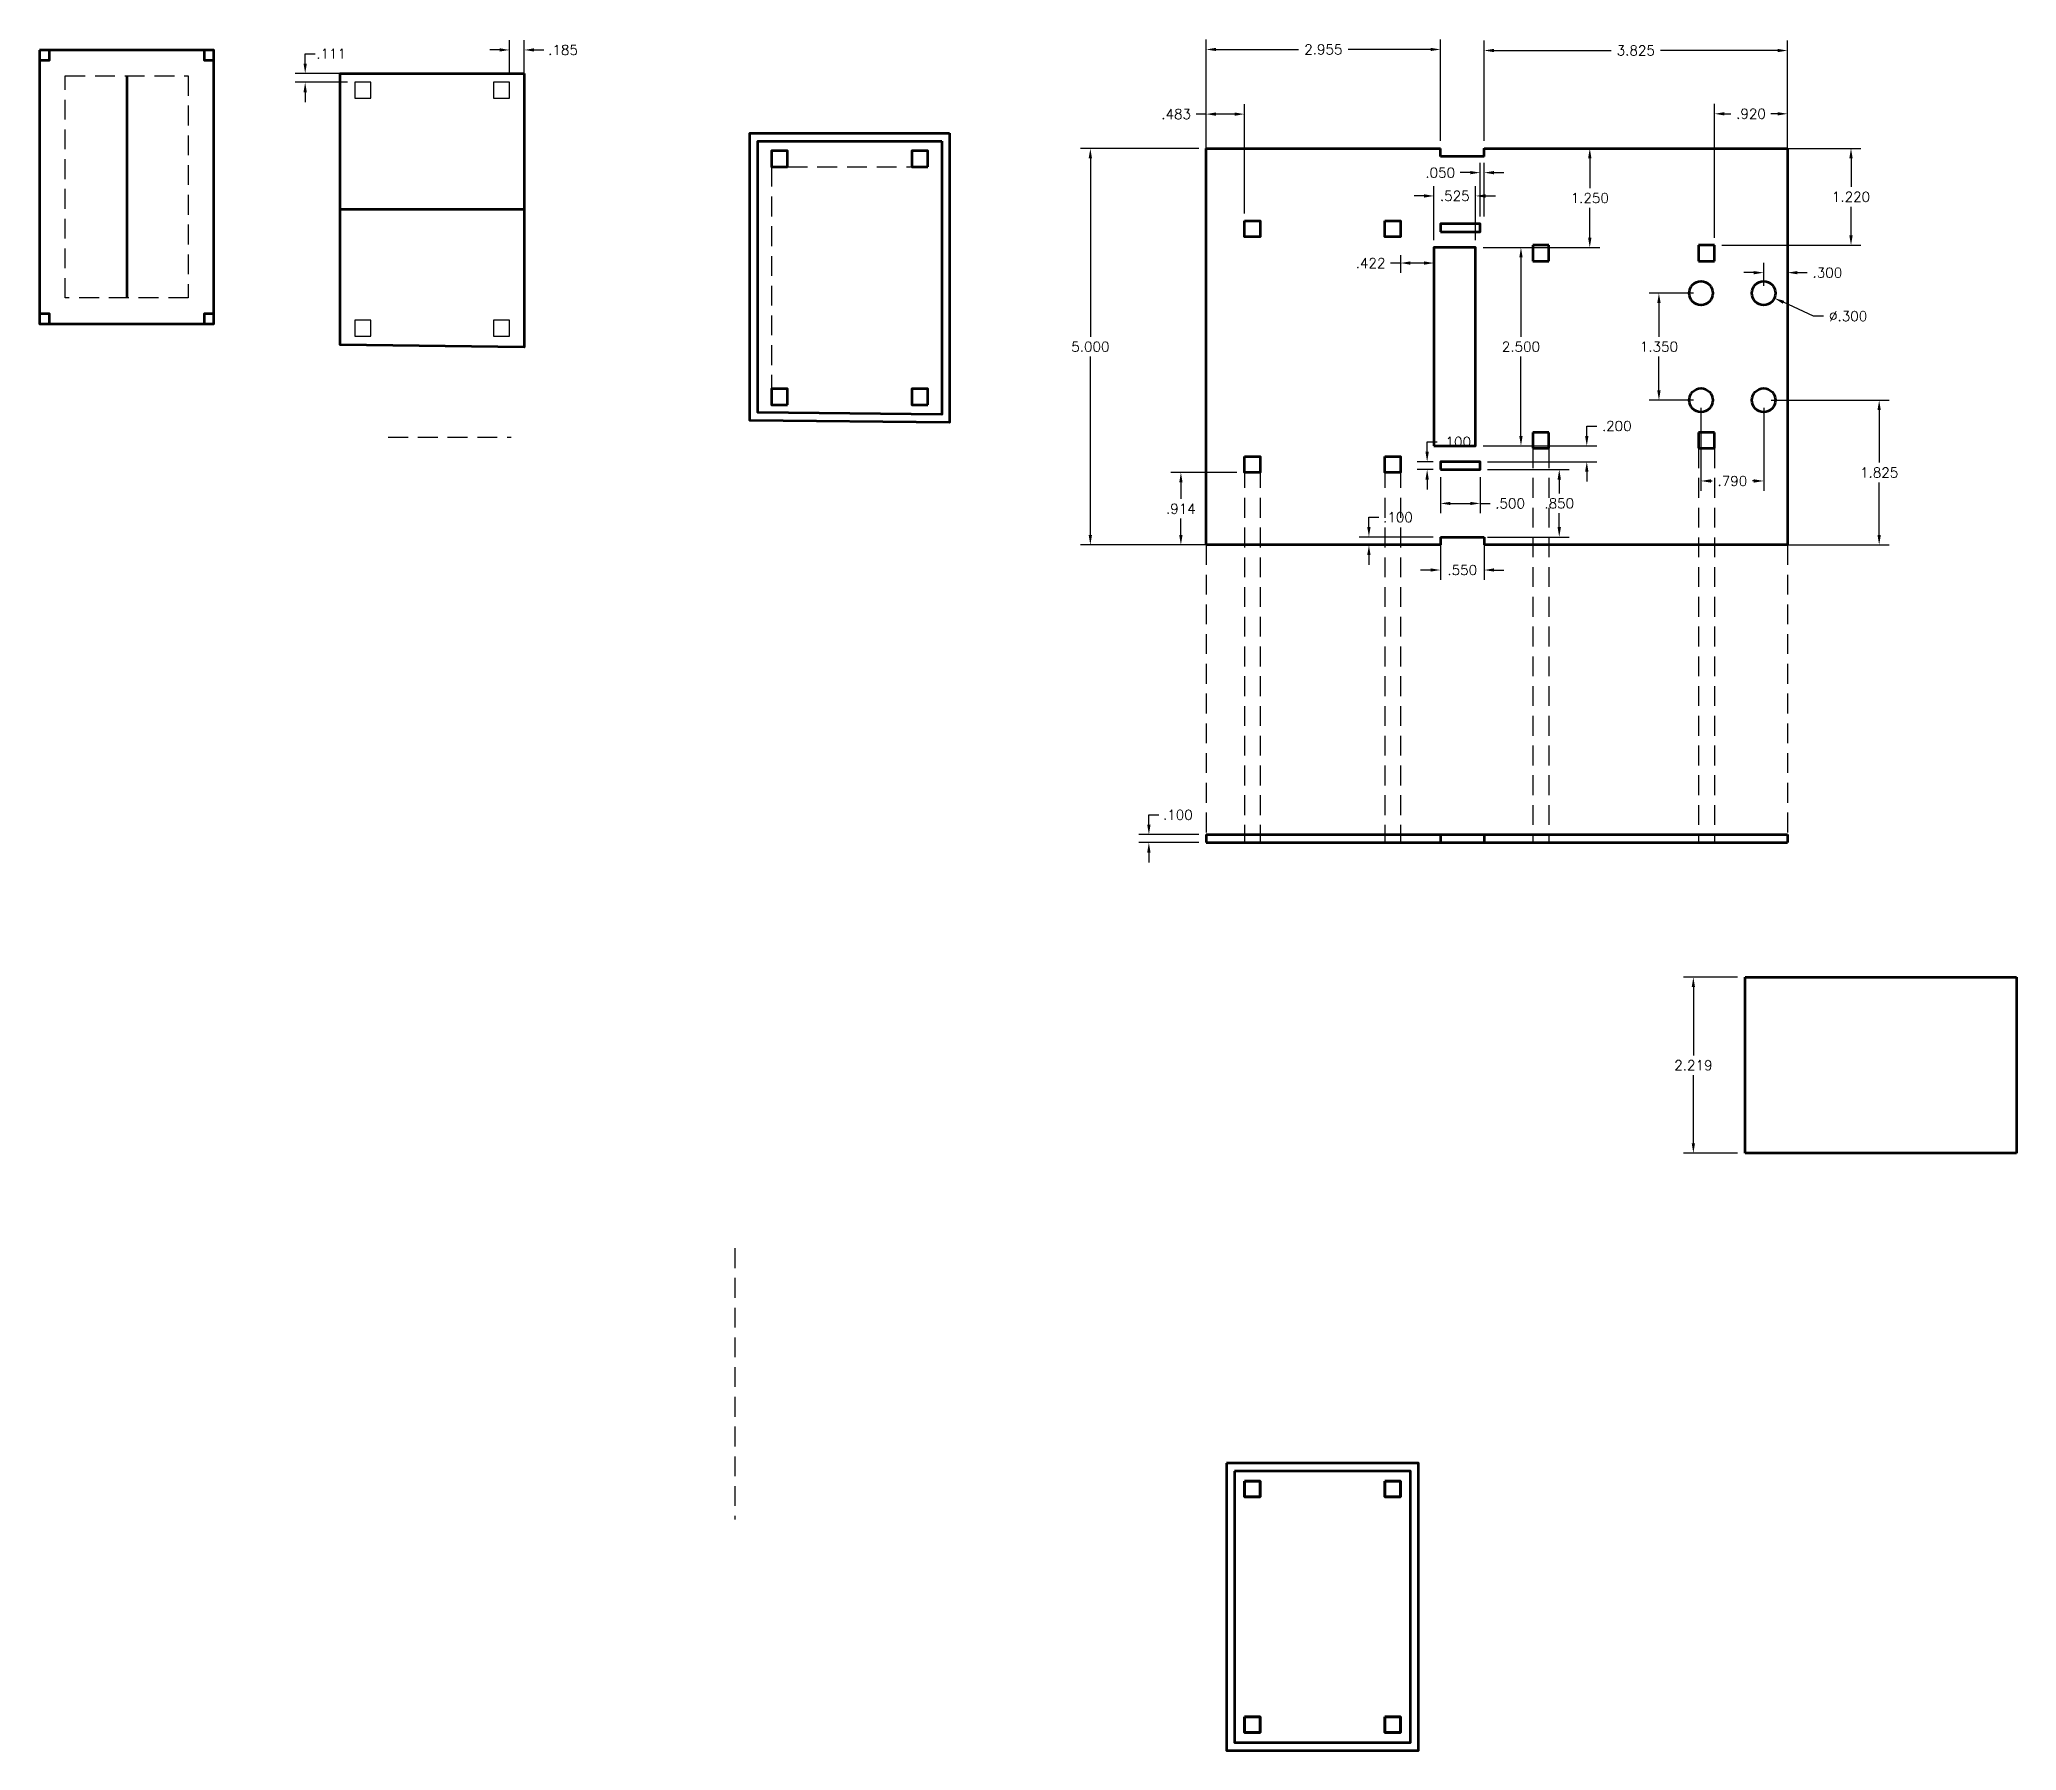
# Model space of a CAD drawing. Header units: inches. Extents: x 3 to 146, y -11 to 37.
# Drawn here: x 60.55 to 85.47, y -10.69 to 10.88 of the extents above; entities that cross this region are included whole.
import ezdxf

# ---------------------------------------------------------------- set-up
doc = ezdxf.new("R2010")
doc.units = ezdxf.units.IN
doc.header["$MEASUREMENT"] = 0
doc.linetypes.add('HIDDEN', pattern=[0.375, 0.25, -0.125])
doc.layers.get('Defpoints').update_dxf_attribs({"lineweight": 30})
for name, color, linetype, lineweight in [('1.007_TEXT_AND_DIMENSIONS', 7, 'HIDDEN', 30), ('1.011_OBJECT', 11, 'Continuous', 60), ('1.051_OBJECT', 51, 'Continuous', 60), ('1.221_HIDDEN', 221, 'HIDDEN', 30)]:
    doc.layers.add(name, color=color, linetype=linetype, lineweight=lineweight)
doc.styles.add('ME102-simplex', font='simplex.shx')
doc.dimstyles.new('ME102-inch', dxfattribs={"dimtxt": 0.125, "dimasz": 0.125, "dimexe": 0.125, "dimexo": 0.09375, "dimgap": 0.0625, "dimtad": 0, "dimtih": 1, "dimtoh": 1, "dimdec": 3, "dimzin": 4, "dimdsep": 46, "dimtxsty": 'ME102-simplex', "dimcen": 0, "dimadec": 3, "dimazin": 0, "dimtfac": 1, "dimtdec": 3, "dimtofl": 0, "dimtmove": 0, "dimatfit": 3, "dimfxl": 1, "dimtolj": 1, "dimtzin": 4, "dimarcsym": 0})

msp = doc.modelspace()

# ---------------------------------------------------------------- blocks, each defined once
blk = doc.blocks.new('*D92')
at = {"layer": '1.007_TEXT_AND_DIMENSIONS', "color": 0, "linetype": 'ByBlock', "lineweight": -2, "transparency": 16777216}
for p, q in [((75.256, 9.603), (75.256, 10.882)), ((75.381, 10.757), (76.421, 10.757)), ((78.086, 10.757), (77.046, 10.757)), ((78.211, 9.603), (78.211, 10.882))]:
    blk.add_line(p, q, dxfattribs=at)
at = {"layer": '1.007_TEXT_AND_DIMENSIONS', "color": 0, "transparency": 16777216}
for points in [[(75.381, 10.778), (75.381, 10.737), (75.256, 10.757)], [(78.086, 10.778), (78.086, 10.737), (78.211, 10.757)]]:
    blk.add_solid(points, dxfattribs=at)
at = {"layer": 'Defpoints', "color": 0, "transparency": 16777216}
for p in [(78.211, 10.757), (75.256, 9.509), (78.211, 9.509)]:
    blk.add_point(p, dxfattribs=at)
at = {"layer": '1.007_TEXT_AND_DIMENSIONS', "color": 0, "transparency": 16777216, "insert": (76.734, 10.757), "char_height": 0.125, "attachment_point": 5, "style": 'ME102-simplex'}
blk.add_mtext('\\A1;2.955', dxfattribs=at)
blk = doc.blocks.new('*D93')
at = {"layer": '1.007_TEXT_AND_DIMENSIONS', "color": 0, "linetype": 'ByBlock', "lineweight": -2, "transparency": 16777216}
for p, q in [((78.761, 9.603), (78.761, 10.869)), ((78.886, 10.744), (80.362, 10.744)), ((82.462, 10.744), (80.987, 10.744)), ((82.587, 9.603), (82.587, 10.869))]:
    blk.add_line(p, q, dxfattribs=at)
at = {"layer": '1.007_TEXT_AND_DIMENSIONS', "color": 0, "transparency": 16777216}
for points in [[(78.886, 10.765), (78.886, 10.723), (78.761, 10.744)], [(82.462, 10.765), (82.462, 10.723), (82.587, 10.744)]]:
    blk.add_solid(points, dxfattribs=at)
at = {"layer": 'Defpoints', "color": 0, "transparency": 16777216}
for p in [(82.587, 10.744), (78.761, 9.509), (82.587, 9.509)]:
    blk.add_point(p, dxfattribs=at)
at = {"layer": '1.007_TEXT_AND_DIMENSIONS', "color": 0, "transparency": 16777216, "insert": (80.674, 10.744), "char_height": 0.125, "attachment_point": 5, "style": 'ME102-simplex'}
blk.add_mtext('\\A1;3.825', dxfattribs=at)
blk = doc.blocks.new('*D94')
at = {"layer": '1.007_TEXT_AND_DIMENSIONS', "color": 0, "linetype": 'ByBlock', "lineweight": -2, "transparency": 16777216}
for p, q in [((75.162, 9.509), (73.671, 9.509)), ((73.796, 9.384), (73.796, 7.134)), ((73.796, 4.634), (73.796, 6.884)), ((75.162, 4.509), (73.671, 4.509))]:
    blk.add_line(p, q, dxfattribs=at)
at = {"layer": '1.007_TEXT_AND_DIMENSIONS', "color": 0, "transparency": 16777216}
for points in [[(73.775, 9.384), (73.817, 9.384), (73.796, 9.509)], [(73.775, 4.634), (73.817, 4.634), (73.796, 4.509)]]:
    blk.add_solid(points, dxfattribs=at)
at = {"layer": 'Defpoints', "color": 0, "transparency": 16777216}
for p in [(73.796, 9.509), (75.256, 9.509), (75.256, 4.509)]:
    blk.add_point(p, dxfattribs=at)
at = {"layer": '1.007_TEXT_AND_DIMENSIONS', "color": 0, "transparency": 16777216, "insert": (73.796, 7.009), "char_height": 0.125, "attachment_point": 5, "style": 'ME102-simplex'}
blk.add_mtext('\\A1;5.000', dxfattribs=at)
blk = doc.blocks.new('*D95')
at = {"layer": '1.007_TEXT_AND_DIMENSIONS', "color": 0, "linetype": 'ByBlock', "lineweight": -2, "transparency": 16777216}
for p, q in [((77.309, 4.734), (77.309, 4.859)), ((77.309, 4.859), (77.434, 4.859)), ((78.118, 4.609), (77.184, 4.609)), ((78.118, 4.509), (77.184, 4.509)), ((77.309, 4.384), (77.309, 4.259))]:
    blk.add_line(p, q, dxfattribs=at)
at = {"layer": '1.007_TEXT_AND_DIMENSIONS', "color": 0, "transparency": 16777216}
for points in [[(77.288, 4.734), (77.329, 4.734), (77.309, 4.609)], [(77.288, 4.384), (77.329, 4.384), (77.309, 4.509)]]:
    blk.add_solid(points, dxfattribs=at)
at = {"layer": 'Defpoints', "color": 0, "transparency": 16777216}
for p in [(77.309, 4.509), (78.211, 4.609), (78.211, 4.509)]:
    blk.add_point(p, dxfattribs=at)
at = {"layer": '1.007_TEXT_AND_DIMENSIONS', "color": 0, "transparency": 16777216, "insert": (77.675, 4.859), "char_height": 0.125, "attachment_point": 5, "style": 'ME102-simplex'}
blk.add_mtext('\\A1;.100', dxfattribs=at)
blk = doc.blocks.new('*D96')
at = {"layer": '1.007_TEXT_AND_DIMENSIONS', "color": 0, "linetype": 'ByBlock', "lineweight": -2, "transparency": 16777216}
for p, q in [((78.211, 4.515), (78.211, 4.068)), ((78.761, 4.515), (78.761, 4.068)), ((78.086, 4.193), (77.961, 4.193)), ((78.886, 4.193), (79.011, 4.193))]:
    blk.add_line(p, q, dxfattribs=at)
at = {"layer": '1.007_TEXT_AND_DIMENSIONS', "color": 0, "transparency": 16777216}
for points in [[(78.086, 4.214), (78.086, 4.173), (78.211, 4.193)], [(78.886, 4.214), (78.886, 4.173), (78.761, 4.193)]]:
    blk.add_solid(points, dxfattribs=at)
at = {"layer": 'Defpoints', "color": 0, "transparency": 16777216}
for p in [(78.211, 4.609), (78.761, 4.609), (78.761, 4.193)]:
    blk.add_point(p, dxfattribs=at)
at = {"layer": '1.007_TEXT_AND_DIMENSIONS', "color": 0, "transparency": 16777216, "insert": (78.486, 4.193), "char_height": 0.125, "attachment_point": 5, "style": 'ME102-simplex'}
blk.add_mtext('\\A1;.550', dxfattribs=at)
blk = doc.blocks.new('*D97')
at = {"layer": '1.007_TEXT_AND_DIMENSIONS', "color": 0, "linetype": 'ByBlock', "lineweight": -2, "transparency": 16777216}
for p, q in [((82.917, 7.394), (82.536, 7.569)), ((83.042, 7.394), (82.917, 7.394))]:
    blk.add_line(p, q, dxfattribs=at)
at = {"layer": '1.007_TEXT_AND_DIMENSIONS', "color": 0, "transparency": 16777216}
blk.add_solid([(82.545, 7.588), (82.528, 7.55), (82.423, 7.621)], dxfattribs=at)
at = {"layer": 'Defpoints', "color": 0, "transparency": 16777216}
for p in [(82.15, 7.747), (82.423, 7.621)]:
    blk.add_point(p, dxfattribs=at)
at = {"layer": '1.007_TEXT_AND_DIMENSIONS', "color": 0, "transparency": 16777216, "insert": (83.352, 7.394), "char_height": 0.125, "attachment_point": 5, "style": 'ME102-simplex'}
blk.add_mtext('\\A1;∅.300', dxfattribs=at)
blk = doc.blocks.new('*D98')
at = {"layer": '1.007_TEXT_AND_DIMENSIONS', "color": 0, "linetype": 'ByBlock', "lineweight": -2, "transparency": 16777216}
for p, q in [((78.748, 8.259), (79.351, 8.259)), ((79.226, 8.134), (79.226, 7.134)), ((79.226, 5.884), (79.226, 6.884)), ((78.748, 5.759), (79.351, 5.759))]:
    blk.add_line(p, q, dxfattribs=at)
at = {"layer": '1.007_TEXT_AND_DIMENSIONS', "color": 0, "transparency": 16777216}
for points in [[(79.205, 8.134), (79.247, 8.134), (79.226, 8.259)], [(79.205, 5.884), (79.247, 5.884), (79.226, 5.759)]]:
    blk.add_solid(points, dxfattribs=at)
at = {"layer": 'Defpoints', "color": 0, "transparency": 16777216}
for p in [(78.654, 8.259), (79.226, 8.259), (78.654, 5.759)]:
    blk.add_point(p, dxfattribs=at)
at = {"layer": '1.007_TEXT_AND_DIMENSIONS', "color": 0, "transparency": 16777216, "insert": (79.226, 7.009), "char_height": 0.125, "attachment_point": 5, "style": 'ME102-simplex'}
blk.add_mtext('\\A1;2.500', dxfattribs=at)
blk = doc.blocks.new('*D99')
at = {"layer": '1.007_TEXT_AND_DIMENSIONS', "color": 0, "linetype": 'ByBlock', "lineweight": -2, "transparency": 16777216}
for p, q in [((78.129, 8.353), (78.129, 9.035)), ((78.654, 8.353), (78.654, 9.035)), ((78.004, 8.91), (77.879, 8.91)), ((78.779, 8.91), (78.904, 8.91))]:
    blk.add_line(p, q, dxfattribs=at)
at = {"layer": '1.007_TEXT_AND_DIMENSIONS', "color": 0, "transparency": 16777216}
for points in [[(78.004, 8.931), (78.004, 8.889), (78.129, 8.91)], [(78.779, 8.931), (78.779, 8.889), (78.654, 8.91)]]:
    blk.add_solid(points, dxfattribs=at)
at = {"layer": 'Defpoints', "color": 0, "transparency": 16777216}
for p in [(78.129, 8.91), (78.129, 8.259), (78.654, 8.259)]:
    blk.add_point(p, dxfattribs=at)
at = {"layer": '1.007_TEXT_AND_DIMENSIONS', "color": 0, "transparency": 16777216, "insert": (78.392, 8.91), "char_height": 0.125, "attachment_point": 5, "style": 'ME102-simplex'}
blk.add_mtext('\\A1;.525', dxfattribs=at)
blk = doc.blocks.new('*D100')
at = {"layer": '1.007_TEXT_AND_DIMENSIONS', "color": 0, "linetype": 'ByBlock', "lineweight": -2, "transparency": 16777216}
for p, q in [((78.043, 5.684), (78.043, 5.809)), ((78.043, 5.809), (78.168, 5.809)), ((78.118, 5.559), (77.918, 5.559)), ((78.118, 5.459), (77.918, 5.459)), ((78.043, 5.334), (78.043, 5.209))]:
    blk.add_line(p, q, dxfattribs=at)
at = {"layer": '1.007_TEXT_AND_DIMENSIONS', "color": 0, "transparency": 16777216}
for points in [[(78.022, 5.684), (78.064, 5.684), (78.043, 5.559)], [(78.022, 5.334), (78.064, 5.334), (78.043, 5.459)]]:
    blk.add_solid(points, dxfattribs=at)
at = {"layer": 'Defpoints', "color": 0, "transparency": 16777216}
for p in [(78.043, 5.559), (78.211, 5.559), (78.211, 5.459)]:
    blk.add_point(p, dxfattribs=at)
at = {"layer": '1.007_TEXT_AND_DIMENSIONS', "color": 0, "transparency": 16777216, "insert": (78.409, 5.809), "char_height": 0.125, "attachment_point": 5, "style": 'ME102-simplex'}
blk.add_mtext('\\A1;.100', dxfattribs=at)
blk = doc.blocks.new('*D101')
at = {"layer": '1.007_TEXT_AND_DIMENSIONS', "color": 0, "linetype": 'ByBlock', "lineweight": -2, "transparency": 16777216}
for p, q in [((78.211, 5.365), (78.211, 4.908)), ((78.711, 5.365), (78.711, 4.908)), ((78.336, 5.033), (78.586, 5.033)), ((78.711, 5.033), (78.836, 5.033))]:
    blk.add_line(p, q, dxfattribs=at)
at = {"layer": '1.007_TEXT_AND_DIMENSIONS', "color": 0, "transparency": 16777216}
for points in [[(78.336, 5.053), (78.336, 5.012), (78.211, 5.033)], [(78.586, 5.053), (78.586, 5.012), (78.711, 5.033)]]:
    blk.add_solid(points, dxfattribs=at)
at = {"layer": 'Defpoints', "color": 0, "transparency": 16777216}
for p in [(78.211, 5.459), (78.711, 5.459), (78.711, 5.033)]:
    blk.add_point(p, dxfattribs=at)
at = {"layer": '1.007_TEXT_AND_DIMENSIONS', "color": 0, "transparency": 16777216, "insert": (79.089, 5.033), "char_height": 0.125, "attachment_point": 5, "style": 'ME102-simplex'}
blk.add_mtext('\\A1;.500', dxfattribs=at)
blk = doc.blocks.new('*D102')
at = {"layer": '1.007_TEXT_AND_DIMENSIONS', "color": 0, "linetype": 'ByBlock', "lineweight": -2, "transparency": 16777216}
for p, q in [((78.805, 5.459), (79.834, 5.459)), ((79.709, 5.334), (79.709, 5.159)), ((79.709, 4.734), (79.709, 4.909)), ((78.805, 4.609), (79.834, 4.609))]:
    blk.add_line(p, q, dxfattribs=at)
at = {"layer": '1.007_TEXT_AND_DIMENSIONS', "color": 0, "transparency": 16777216}
for points in [[(79.688, 5.334), (79.73, 5.334), (79.709, 5.459)], [(79.688, 4.734), (79.73, 4.734), (79.709, 4.609)]]:
    blk.add_solid(points, dxfattribs=at)
at = {"layer": 'Defpoints', "color": 0, "transparency": 16777216}
for p in [(78.711, 5.459), (78.711, 4.609), (79.709, 4.609)]:
    blk.add_point(p, dxfattribs=at)
at = {"layer": '1.007_TEXT_AND_DIMENSIONS', "color": 0, "transparency": 16777216, "insert": (79.709, 5.034), "char_height": 0.125, "attachment_point": 5, "style": 'ME102-simplex'}
blk.add_mtext('\\A1;.850', dxfattribs=at)
blk = doc.blocks.new('*D103')
at = {"layer": '1.007_TEXT_AND_DIMENSIONS', "color": 0, "linetype": 'ByBlock', "lineweight": -2, "transparency": 16777216}
for p, q in [((78.711, 8.653), (78.711, 9.329)), ((78.761, 8.653), (78.761, 9.329)), ((78.586, 9.204), (78.461, 9.204)), ((78.886, 9.204), (79.011, 9.204))]:
    blk.add_line(p, q, dxfattribs=at)
at = {"layer": '1.007_TEXT_AND_DIMENSIONS', "color": 0, "transparency": 16777216}
for points in [[(78.586, 9.225), (78.586, 9.183), (78.711, 9.204)], [(78.886, 9.225), (78.886, 9.183), (78.761, 9.204)]]:
    blk.add_solid(points, dxfattribs=at)
at = {"layer": 'Defpoints', "color": 0, "transparency": 16777216}
for p in [(78.761, 9.204), (78.711, 8.559), (78.761, 8.559)]:
    blk.add_point(p, dxfattribs=at)
at = {"layer": '1.007_TEXT_AND_DIMENSIONS', "color": 0, "transparency": 16777216, "insert": (78.208, 9.204), "char_height": 0.125, "attachment_point": 5, "style": 'ME102-simplex'}
blk.add_mtext('\\A1;.050', dxfattribs=at)
blk = doc.blocks.new('*D83')
at = {"layer": '1.007_TEXT_AND_DIMENSIONS', "color": 0, "linetype": 'ByBlock', "lineweight": -2, "transparency": 16777216}
for p, q in [((81.496, 6.24), (81.496, 5.191)), ((82.287, 6.24), (82.287, 5.191)), ((81.621, 5.316), (81.639, 5.316)), ((82.162, 5.316), (82.144, 5.316))]:
    blk.add_line(p, q, dxfattribs=at)
at = {"layer": '1.007_TEXT_AND_DIMENSIONS', "color": 0, "transparency": 16777216}
for points in [[(81.621, 5.337), (81.621, 5.295), (81.496, 5.316)], [(82.162, 5.337), (82.162, 5.295), (82.287, 5.316)]]:
    blk.add_solid(points, dxfattribs=at)
at = {"layer": 'Defpoints', "color": 0, "transparency": 16777216}
for p in [(81.496, 6.334), (82.287, 6.334), (82.287, 5.316)]:
    blk.add_point(p, dxfattribs=at)
at = {"layer": '1.007_TEXT_AND_DIMENSIONS', "color": 0, "transparency": 16777216, "insert": (81.892, 5.316), "char_height": 0.125, "attachment_point": 5, "style": 'ME102-simplex'}
blk.add_mtext('\\A1;.790', dxfattribs=at)
blk = doc.blocks.new('*D84')
at = {"layer": '1.007_TEXT_AND_DIMENSIONS', "color": 0, "linetype": 'ByBlock', "lineweight": -2, "transparency": 16777216}
for p, q in [((81.403, 7.684), (80.841, 7.684)), ((80.966, 7.559), (80.966, 7.134)), ((80.966, 6.459), (80.966, 6.884)), ((81.403, 6.334), (80.841, 6.334))]:
    blk.add_line(p, q, dxfattribs=at)
at = {"layer": '1.007_TEXT_AND_DIMENSIONS', "color": 0, "transparency": 16777216}
for points in [[(80.945, 7.559), (80.987, 7.559), (80.966, 7.684)], [(80.945, 6.459), (80.987, 6.459), (80.966, 6.334)]]:
    blk.add_solid(points, dxfattribs=at)
at = {"layer": 'Defpoints', "color": 0, "transparency": 16777216}
for p in [(81.496, 7.684), (80.966, 6.334), (81.496, 6.334)]:
    blk.add_point(p, dxfattribs=at)
at = {"layer": '1.007_TEXT_AND_DIMENSIONS', "color": 0, "transparency": 16777216, "insert": (80.966, 7.009), "char_height": 0.125, "attachment_point": 5, "style": 'ME102-simplex'}
blk.add_mtext('\\A1;1.350', dxfattribs=at)
blk = doc.blocks.new('*D85')
at = {"layer": '1.007_TEXT_AND_DIMENSIONS', "color": 0, "linetype": 'ByBlock', "lineweight": -2, "transparency": 16777216}
for p, q in [((78.748, 9.509), (80.219, 9.509)), ((80.094, 9.384), (80.094, 9.009)), ((80.094, 8.384), (80.094, 8.759)), ((78.748, 8.259), (80.219, 8.259))]:
    blk.add_line(p, q, dxfattribs=at)
at = {"layer": '1.007_TEXT_AND_DIMENSIONS', "color": 0, "transparency": 16777216}
for points in [[(80.073, 9.384), (80.115, 9.384), (80.094, 9.509)], [(80.073, 8.384), (80.115, 8.384), (80.094, 8.259)]]:
    blk.add_solid(points, dxfattribs=at)
at = {"layer": 'Defpoints', "color": 0, "transparency": 16777216}
for p in [(78.654, 9.509), (80.094, 9.509), (78.654, 8.259)]:
    blk.add_point(p, dxfattribs=at)
at = {"layer": '1.007_TEXT_AND_DIMENSIONS', "color": 0, "transparency": 16777216, "insert": (80.094, 8.884), "char_height": 0.125, "attachment_point": 5, "style": 'ME102-simplex'}
blk.add_mtext('\\A1;1.250', dxfattribs=at)
blk = doc.blocks.new('*D86')
at = {"layer": '1.007_TEXT_AND_DIMENSIONS', "color": 0, "linetype": 'ByBlock', "lineweight": -2, "transparency": 16777216}
for p, q in [((80.056, 5.884), (80.056, 6.009)), ((80.056, 6.009), (80.181, 6.009)), ((78.805, 5.759), (80.181, 5.759)), ((78.805, 5.559), (80.181, 5.559)), ((80.056, 5.434), (80.056, 5.309))]:
    blk.add_line(p, q, dxfattribs=at)
at = {"layer": '1.007_TEXT_AND_DIMENSIONS', "color": 0, "transparency": 16777216}
for points in [[(80.035, 5.884), (80.077, 5.884), (80.056, 5.759)], [(80.035, 5.434), (80.077, 5.434), (80.056, 5.559)]]:
    blk.add_solid(points, dxfattribs=at)
at = {"layer": 'Defpoints', "color": 0, "transparency": 16777216}
for p in [(78.711, 5.759), (80.056, 5.759), (78.711, 5.559)]:
    blk.add_point(p, dxfattribs=at)
at = {"layer": '1.007_TEXT_AND_DIMENSIONS', "color": 0, "transparency": 16777216, "insert": (80.434, 6.009), "char_height": 0.125, "attachment_point": 5, "style": 'ME102-simplex'}
blk.add_mtext('\\A1;.200', dxfattribs=at)
blk = doc.blocks.new('*D87')
at = {"layer": '1.007_TEXT_AND_DIMENSIONS', "color": 0, "linetype": 'ByBlock', "lineweight": -2, "transparency": 16777216}
for p, q in [((82.38, 6.334), (83.868, 6.334)), ((83.743, 6.209), (83.743, 5.547)), ((83.743, 4.634), (83.743, 5.297)), ((82.38, 4.509), (83.868, 4.509))]:
    blk.add_line(p, q, dxfattribs=at)
at = {"layer": '1.007_TEXT_AND_DIMENSIONS', "color": 0, "transparency": 16777216}
for points in [[(83.722, 6.209), (83.764, 6.209), (83.743, 6.334)], [(83.722, 4.634), (83.764, 4.634), (83.743, 4.509)]]:
    blk.add_solid(points, dxfattribs=at)
at = {"layer": 'Defpoints', "color": 0, "transparency": 16777216}
for p in [(82.287, 6.334), (82.287, 4.509), (83.743, 4.509)]:
    blk.add_point(p, dxfattribs=at)
at = {"layer": '1.007_TEXT_AND_DIMENSIONS', "color": 0, "transparency": 16777216, "insert": (83.743, 5.422), "char_height": 0.125, "attachment_point": 5, "style": 'ME102-simplex'}
blk.add_mtext('\\A1;1.825', dxfattribs=at)
blk = doc.blocks.new('*D88')
at = {"layer": '1.007_TEXT_AND_DIMENSIONS', "color": 0, "linetype": 'ByBlock', "lineweight": -2, "transparency": 16777216}
for p, q in [((82.287, 7.778), (82.287, 8.068)), ((82.587, 7.778), (82.587, 8.068)), ((82.162, 7.943), (82.037, 7.943)), ((82.712, 7.943), (82.837, 7.943))]:
    blk.add_line(p, q, dxfattribs=at)
at = {"layer": '1.007_TEXT_AND_DIMENSIONS', "color": 0, "transparency": 16777216}
for points in [[(82.162, 7.963), (82.162, 7.922), (82.287, 7.943)], [(82.712, 7.963), (82.712, 7.922), (82.587, 7.943)]]:
    blk.add_solid(points, dxfattribs=at)
at = {"layer": 'Defpoints', "color": 0, "transparency": 16777216}
for p in [(82.587, 7.943), (82.287, 7.684), (82.587, 7.684)]:
    blk.add_point(p, dxfattribs=at)
at = {"layer": '1.007_TEXT_AND_DIMENSIONS', "color": 0, "transparency": 16777216, "insert": (83.09, 7.943), "char_height": 0.125, "attachment_point": 5, "style": 'ME102-simplex'}
blk.add_mtext('\\A1;.300', dxfattribs=at)
blk = doc.blocks.new('*D89')
at = {"layer": '1.007_TEXT_AND_DIMENSIONS', "color": 0, "linetype": 'ByBlock', "lineweight": -2, "transparency": 16777216}
for p, q in [((81.666, 8.383), (81.666, 10.071)), ((82.587, 8.383), (82.587, 10.071)), ((81.791, 9.946), (81.874, 9.946)), ((82.462, 9.946), (82.379, 9.946))]:
    blk.add_line(p, q, dxfattribs=at)
at = {"layer": '1.007_TEXT_AND_DIMENSIONS', "color": 0, "transparency": 16777216}
for points in [[(81.791, 9.967), (81.791, 9.925), (81.666, 9.946)], [(82.462, 9.967), (82.462, 9.925), (82.587, 9.946)]]:
    blk.add_solid(points, dxfattribs=at)
at = {"layer": 'Defpoints', "color": 0, "transparency": 16777216}
for p in [(82.587, 9.946), (81.666, 8.289), (82.587, 8.289)]:
    blk.add_point(p, dxfattribs=at)
at = {"layer": '1.007_TEXT_AND_DIMENSIONS', "color": 0, "transparency": 16777216, "insert": (82.127, 9.946), "char_height": 0.125, "attachment_point": 5, "style": 'ME102-simplex'}
blk.add_mtext('\\A1;.920', dxfattribs=at)
blk = doc.blocks.new('*D90')
at = {"layer": '1.007_TEXT_AND_DIMENSIONS', "color": 0, "linetype": 'ByBlock', "lineweight": -2, "transparency": 16777216}
for p, q in [((81.76, 9.509), (83.513, 9.509)), ((83.388, 9.384), (83.388, 9.024)), ((83.388, 8.414), (83.388, 8.774)), ((81.76, 8.289), (83.513, 8.289))]:
    blk.add_line(p, q, dxfattribs=at)
at = {"layer": '1.007_TEXT_AND_DIMENSIONS', "color": 0, "transparency": 16777216}
for points in [[(83.367, 9.384), (83.409, 9.384), (83.388, 9.509)], [(83.367, 8.414), (83.409, 8.414), (83.388, 8.289)]]:
    blk.add_solid(points, dxfattribs=at)
at = {"layer": 'Defpoints', "color": 0, "transparency": 16777216}
for p in [(81.666, 9.509), (83.388, 9.509), (81.666, 8.289)]:
    blk.add_point(p, dxfattribs=at)
at = {"layer": '1.007_TEXT_AND_DIMENSIONS', "color": 0, "transparency": 16777216, "insert": (83.388, 8.899), "char_height": 0.125, "attachment_point": 5, "style": 'ME102-simplex'}
blk.add_mtext('\\A1;1.220', dxfattribs=at)
blk = doc.blocks.new('*D91')
at = {"layer": '1.007_TEXT_AND_DIMENSIONS', "color": 0, "linetype": 'ByBlock', "lineweight": -2, "transparency": 16777216}
for p, q in [((74.534, 0.981), (74.534, 1.106)), ((74.534, 1.106), (74.659, 1.106)), ((75.162, 0.856), (74.409, 0.856)), ((75.162, 0.756), (74.409, 0.756)), ((74.534, 0.631), (74.534, 0.506))]:
    blk.add_line(p, q, dxfattribs=at)
at = {"layer": '1.007_TEXT_AND_DIMENSIONS', "color": 0, "transparency": 16777216}
for points in [[(74.513, 0.981), (74.555, 0.981), (74.534, 0.856)], [(74.513, 0.631), (74.555, 0.631), (74.534, 0.756)]]:
    blk.add_solid(points, dxfattribs=at)
at = {"layer": 'Defpoints', "color": 0, "transparency": 16777216}
for p in [(74.534, 0.856), (75.256, 0.856), (75.256, 0.756)]:
    blk.add_point(p, dxfattribs=at)
at = {"layer": '1.007_TEXT_AND_DIMENSIONS', "color": 0, "transparency": 16777216, "insert": (74.9, 1.106), "char_height": 0.125, "attachment_point": 5, "style": 'ME102-simplex'}
blk.add_mtext('\\A1;.100', dxfattribs=at)
blk = doc.blocks.new('*D109')
at = {"layer": '1.007_TEXT_AND_DIMENSIONS', "color": 0, "linetype": 'ByBlock', "lineweight": -2, "transparency": 16777216}
for p, q in [((77.707, 8.064), (77.582, 8.064)), ((77.707, 8.165), (77.707, 7.939)), ((78.004, 8.064), (77.832, 8.064)), ((78.129, 8.165), (78.129, 7.939))]:
    blk.add_line(p, q, dxfattribs=at)
at = {"layer": '1.007_TEXT_AND_DIMENSIONS', "color": 0, "transparency": 16777216}
for points in [[(77.832, 8.085), (77.832, 8.043), (77.707, 8.064)], [(78.004, 8.085), (78.004, 8.043), (78.129, 8.064)]]:
    blk.add_solid(points, dxfattribs=at)
at = {"layer": 'Defpoints', "color": 0, "transparency": 16777216}
for p in [(77.707, 8.259), (78.129, 8.259), (77.707, 8.064)]:
    blk.add_point(p, dxfattribs=at)
at = {"layer": '1.007_TEXT_AND_DIMENSIONS', "color": 0, "transparency": 16777216, "insert": (77.33, 8.064), "char_height": 0.125, "attachment_point": 5, "style": 'ME102-simplex'}
blk.add_mtext('\\A1;.422', dxfattribs=at)
blk = doc.blocks.new('*D110')
at = {"layer": '1.007_TEXT_AND_DIMENSIONS', "color": 0, "linetype": 'ByBlock', "lineweight": -2, "transparency": 16777216}
for p, q in [((81.958, -0.942), (81.275, -0.942)), ((81.4, -1.067), (81.4, -1.927)), ((81.4, -3.036), (81.4, -2.177)), ((81.958, -3.161), (81.275, -3.161))]:
    blk.add_line(p, q, dxfattribs=at)
at = {"layer": '1.007_TEXT_AND_DIMENSIONS', "color": 0, "transparency": 16777216}
for points in [[(81.379, -1.067), (81.421, -1.067), (81.4, -0.942)], [(81.379, -3.036), (81.421, -3.036), (81.4, -3.161)]]:
    blk.add_solid(points, dxfattribs=at)
at = {"layer": 'Defpoints', "color": 0, "transparency": 16777216}
for p in [(81.4, -0.942), (82.052, -0.942), (82.052, -3.161)]:
    blk.add_point(p, dxfattribs=at)
at = {"layer": '1.007_TEXT_AND_DIMENSIONS', "color": 0, "transparency": 16777216, "insert": (81.4, -2.052), "char_height": 0.125, "attachment_point": 5, "style": 'ME102-simplex'}
blk.add_mtext('\\A1;2.219', dxfattribs=at)
blk = doc.blocks.new('*D124')
at = {"layer": '1.007_TEXT_AND_DIMENSIONS', "color": 0, "linetype": 'ByBlock', "lineweight": -2, "transparency": 16777216}
for p, q in [((63.895, 10.579), (63.895, 10.704)), ((63.895, 10.704), (64.02, 10.704)), ((64.428, 10.454), (63.77, 10.454)), ((64.428, 10.343), (63.77, 10.343)), ((63.895, 10.218), (63.895, 10.093))]:
    blk.add_line(p, q, dxfattribs=at)
at = {"layer": '1.007_TEXT_AND_DIMENSIONS', "color": 0, "transparency": 16777216}
for points in [[(63.874, 10.579), (63.916, 10.579), (63.895, 10.454)], [(63.874, 10.218), (63.916, 10.218), (63.895, 10.343)]]:
    blk.add_solid(points, dxfattribs=at)
at = {"layer": 'Defpoints', "color": 0, "transparency": 16777216}
for p in [(63.895, 10.454), (64.522, 10.454), (64.522, 10.343)]:
    blk.add_point(p, dxfattribs=at)
at = {"layer": '1.007_TEXT_AND_DIMENSIONS', "color": 0, "transparency": 16777216, "insert": (64.222, 10.704), "char_height": 0.125, "attachment_point": 5, "style": 'ME102-simplex'}
blk.add_mtext('\\A1;.111', dxfattribs=at)
blk = doc.blocks.new('*D125')
at = {"layer": '1.007_TEXT_AND_DIMENSIONS', "color": 0, "linetype": 'ByBlock', "lineweight": -2, "transparency": 16777216}
for p, q in [((66.347, 10.751), (66.222, 10.751)), ((66.472, 10.437), (66.472, 10.876)), ((66.656, 10.437), (66.656, 10.876)), ((66.781, 10.751), (66.906, 10.751))]:
    blk.add_line(p, q, dxfattribs=at)
at = {"layer": '1.007_TEXT_AND_DIMENSIONS', "color": 0, "transparency": 16777216}
for points in [[(66.347, 10.772), (66.347, 10.731), (66.472, 10.751)], [(66.781, 10.772), (66.781, 10.731), (66.656, 10.751)]]:
    blk.add_solid(points, dxfattribs=at)
at = {"layer": 'Defpoints', "color": 0, "transparency": 16777216}
for p in [(66.656, 10.751), (66.472, 10.343), (66.656, 10.343)]:
    blk.add_point(p, dxfattribs=at)
at = {"layer": '1.007_TEXT_AND_DIMENSIONS', "color": 0, "transparency": 16777216, "insert": (67.147, 10.751), "char_height": 0.125, "attachment_point": 5, "style": 'ME102-simplex'}
blk.add_mtext('\\A1;.185', dxfattribs=at)
blk = doc.blocks.new('*D119')
at = {"layer": '1.007_TEXT_AND_DIMENSIONS', "color": 0, "linetype": 'ByBlock', "lineweight": -2, "transparency": 16777216}
for p, q in [((75.256, 8.689), (75.256, 10.067)), ((75.739, 8.689), (75.739, 10.067)), ((75.256, 9.942), (75.131, 9.942)), ((75.614, 9.942), (75.381, 9.942))]:
    blk.add_line(p, q, dxfattribs=at)
at = {"layer": '1.007_TEXT_AND_DIMENSIONS', "color": 0, "transparency": 16777216}
for points in [[(75.381, 9.963), (75.381, 9.921), (75.256, 9.942)], [(75.614, 9.963), (75.614, 9.921), (75.739, 9.942)]]:
    blk.add_solid(points, dxfattribs=at)
at = {"layer": 'Defpoints', "color": 0, "transparency": 16777216}
for p in [(75.256, 9.942), (75.256, 8.595), (75.739, 8.595)]:
    blk.add_point(p, dxfattribs=at)
at = {"layer": '1.007_TEXT_AND_DIMENSIONS', "color": 0, "transparency": 16777216, "insert": (74.878, 9.942), "char_height": 0.125, "attachment_point": 5, "style": 'ME102-simplex'}
blk.add_mtext('\\A1;.483', dxfattribs=at)
blk = doc.blocks.new('*D121')
at = {"layer": '1.007_TEXT_AND_DIMENSIONS', "color": 0, "linetype": 'ByBlock', "lineweight": -2, "transparency": 16777216}
for p, q in [((75.645, 5.423), (74.813, 5.423)), ((74.938, 5.298), (74.938, 5.091)), ((74.938, 4.634), (74.938, 4.841)), ((75.645, 4.509), (74.813, 4.509))]:
    blk.add_line(p, q, dxfattribs=at)
at = {"layer": '1.007_TEXT_AND_DIMENSIONS', "color": 0, "transparency": 16777216}
for points in [[(74.917, 5.298), (74.959, 5.298), (74.938, 5.423)], [(74.917, 4.634), (74.959, 4.634), (74.938, 4.509)]]:
    blk.add_solid(points, dxfattribs=at)
at = {"layer": 'Defpoints', "color": 0, "transparency": 16777216}
for p in [(75.739, 5.423), (74.938, 4.509), (75.739, 4.509)]:
    blk.add_point(p, dxfattribs=at)
at = {"layer": '1.007_TEXT_AND_DIMENSIONS', "color": 0, "transparency": 16777216, "insert": (74.938, 4.966), "char_height": 0.125, "attachment_point": 5, "style": 'ME102-simplex'}
blk.add_mtext('\\A1;.914', dxfattribs=at)

# ---------------------------------------------------------------- dimensions: what is measured, and where the dimension line sits
at = {"layer": '1.007_TEXT_AND_DIMENSIONS'}
for base, p1, p2, picture, middle in [((63.895, 10.4544), (64.5218, 10.3431), (64.5218, 10.4544), '*D124', (64.2224, 10.7044)), ((80.0937, 9.5092), (78.6544, 8.2592), (78.6544, 9.5092), '*D85', (80.0937, 8.8842)), ((83.3879, 9.5092), (81.6664, 8.2892), (81.6664, 9.5092), '*D90', (83.3879, 8.8992)), ((80.9663, 6.3342), (81.4964, 7.6842), (81.4964, 6.3342), '*D84', (80.9663, 7.0092)), ((83.7431, 4.5092), (82.2866, 6.3342), (82.2866, 4.5092), '*D87', (83.7431, 5.4217)), ((78.0432, 5.5592), (78.2114, 5.4592), (78.2114, 5.5592), '*D100', (78.4093, 5.8092)), ((74.9377, 4.5092), (75.7387, 5.4229), (75.7387, 4.5092), '*D121', (74.9377, 4.966)), ((74.5343, 0.8559), (75.256, 0.7559), (75.256, 0.8559), '*D91', (74.9004, 1.1059)), ((81.4002, -0.9422), (82.0519, -3.161), (82.0519, -0.9422), '*D110', (81.4002, -2.0516))]:
    dim = msp.add_linear_dim(base=base, p1=p1, p2=p2, angle=90, dimstyle='ME102-inch', dxfattribs=at)
    dim.commit()
    dim.dimension.update_dxf_attribs({"geometry": picture, "text_midpoint": middle})
for base, p1, p2, picture, middle in [((66.6563294237, 10.7514579564), (66.4718294237, 10.3431223042), (66.6563294237, 10.3431223042), '*D125', (67.1474008522, 10.7514579564)), ((78.2114, 10.7574), (75.256, 9.5092), (78.2114, 9.5092), '*D92', (76.7337, 10.7574)), ((82.5866, 10.7438), (78.7614, 9.5092), (82.5866, 9.5092), '*D93', (80.674, 10.7438)), ((75.256, 9.9418), (75.7387, 8.5954), (75.256, 8.5954), '*D119', (74.878, 9.9418)), ((82.5866, 9.946), (81.6664, 8.2892), (82.5866, 8.2892), '*D89', (82.1265, 9.946)), ((78.1294, 8.9097), (78.6544, 8.2592), (78.1294, 8.2592), '*D99', (78.3919, 8.9097)), ((77.7075, 8.0637), (78.1294, 8.2592), (77.7075, 8.2592), '*D109', (77.3295, 8.0637)), ((82.5866, 7.9426), (82.2866, 7.6842), (82.5866, 7.6842), '*D88', (83.0896, 7.9426)), ((78.7614, 4.1935), (78.2114, 4.6092), (78.7614, 4.6092), '*D96', (78.4864, 4.1935))]:
    dim = msp.add_linear_dim(base=base, p1=p1, p2=p2, dimstyle='ME102-inch', dxfattribs=at)
    dim.commit()
    dim.dimension.update_dxf_attribs({"geometry": picture, "text_midpoint": middle})
for base, p1, p2, picture, middle in [((73.7958, 9.5092), (75.256, 4.5092), (75.256, 9.5092), '*D94', (73.7958, 7.0092)), ((79.7091, 4.6092), (78.7114, 5.4592), (78.7114, 4.6092), '*D102', (79.7091, 5.0342)), ((77.3086, 4.5092), (78.2114, 4.6092), (78.2114, 4.5092), '*D95', (77.6747, 4.8592))]:
    dim = msp.add_linear_dim(base=base, p1=p1, p2=p2, angle=90, dimstyle='ME102-inch', dxfattribs=at)
    dim.commit()
    dim.dimension.update_dxf_attribs({"geometry": picture, "text_midpoint": middle, "dimtype": 160})
for base, p1, p2, picture, middle in [((78.7614, 9.2042), (78.7114, 8.5592), (78.7614, 8.5592), '*D103', (78.2085, 9.2042)), ((82.2866, 5.3161), (81.4964, 6.3342), (82.2866, 6.3342), '*D83', (81.8915, 5.3161)), ((78.7114, 5.0325), (78.2114, 5.4592), (78.7114, 5.4592), '*D101', (79.0894, 5.0325))]:
    dim = msp.add_linear_dim(base=base, p1=p1, p2=p2, dimstyle='ME102-inch', dxfattribs=at)
    dim.commit()
    dim.dimension.update_dxf_attribs({"geometry": picture, "text_midpoint": middle, "dimtype": 160})
for p1, p2, distance, picture, middle in [((78.6544, 5.7592), (78.6544, 8.2592), -0.5717, '*D98', (79.2261, 7.0092)), ((78.7114, 5.5592), (78.7114, 5.7592), -1.3449, '*D86', (80.4343, 6.0092))]:
    dim = msp.add_aligned_dim(p1=p1, p2=p2, distance=distance, dimstyle='ME102-inch', dxfattribs=at)
    dim.commit()
    dim.dimension.update_dxf_attribs({"geometry": picture, "text_midpoint": middle})
dim = msp.add_diameter_dim_2p(p1=(82.1504, 7.7469), p2=(82.4228, 7.6214), dimstyle='ME102-inch', dxfattribs=at)
dim.commit()
dim.dimension.update_dxf_attribs({"geometry": '*D97', "text_midpoint": (83.3516, 7.3936), "dimtype": 163})

# ---------------------------------------------------------------- linework, layer by layer
at = {"layer": '1.007_TEXT_AND_DIMENSIONS'}
for p, q in [((60.8702, 10.4236), (62.4202, 10.4236)), ((60.8702, 7.6236), (60.8702, 10.4236)), ((62.4202, 10.4236), (62.4202, 7.6236)), ((69.7774, 9.2777), (69.7774, 6.4777)), ((69.9774, 9.2777), (71.5274, 9.2777)), ((62.4202, 7.6236), (60.8702, 7.6236)), ((64.9416, 5.8703), (66.4916, 5.8703)), ((79.3764, 5.7292), (79.3764, 0.7559)), ((79.5764, 5.7292), (79.5764, 0.7559)), ((81.4664, 5.7292), (81.4664, 0.7559)), ((81.6664, 5.7292), (81.6664, 0.7559)), ((75.7387, 5.4779), (75.7387, 0.7559)), ((75.9387, 5.4779), (75.9387, 0.7559)), ((77.5075, 5.4779), (77.5075, 0.7559)), ((77.7075, 5.4779), (77.7075, 0.7559)), ((75.256, 4.5092), (75.256, 0.8559)), ((82.5866, 4.5092), (82.5866, 0.8559)), ((69.3139, -4.359), (69.3139, -7.7815))]:
    msp.add_line(p, q, dxfattribs=at)
at = {"layer": '1.011_OBJECT'}
for p, q in [((75.256, 4.5092), (75.256, 9.5092)), ((75.256, 9.5092), (78.2114, 9.5092)), ((78.2114, 9.4092), (78.2114, 9.5092)), ((78.7614, 9.5092), (82.5866, 9.5092)), ((78.7614, 9.4092), (78.7614, 9.5092)), ((82.5866, 9.5092), (82.5866, 4.5092)), ((78.7614, 9.4092), (78.2114, 9.4092)), ((79.3764, 8.2892), (79.3764, 8.0892)), ((79.5764, 8.2892), (79.3764, 8.2892)), ((79.5764, 8.0892), (79.5764, 8.2892)), ((81.4664, 8.2892), (81.4664, 8.0892)), ((81.6664, 8.2892), (81.4664, 8.2892)), ((81.6664, 8.0892), (81.6664, 8.2892)), ((79.3764, 8.0892), (79.5764, 8.0892)), ((81.4664, 8.0892), (81.6664, 8.0892)), ((79.3764, 5.9292), (79.3764, 5.7292)), ((79.5764, 5.9292), (79.3764, 5.9292)), ((79.5764, 5.7292), (79.5764, 5.9292)), ((81.4664, 5.9292), (81.4664, 5.7292)), ((81.6664, 5.9292), (81.4664, 5.9292)), ((81.6664, 5.7292), (81.6664, 5.9292)), ((79.3764, 5.7292), (79.5764, 5.7292)), ((81.4664, 5.7292), (81.6664, 5.7292)), ((78.2114, 4.5092), (75.256, 4.5092)), ((78.2114, 4.6092), (78.7614, 4.6092)), ((78.2114, 4.6092), (78.2114, 4.5092)), ((78.7614, 4.6092), (78.7614, 4.5092)), ((82.5866, 4.5092), (78.7614, 4.5092)), ((75.256, 0.8559), (82.5866, 0.8559)), ((75.256, 0.8559), (75.256, 0.7559)), ((75.256, 0.7559), (82.5866, 0.7559)), ((78.2114, 0.8559), (78.2114, 0.7559)), ((78.7614, 0.8559), (78.7614, 0.7559)), ((82.5866, 0.8559), (82.5866, 0.7559))]:
    msp.add_line(p, q, dxfattribs=at)
for points in [[(78.2114, 8.4592), (78.7114, 8.4592), (78.7114, 8.5592), (78.2114, 8.5592)], [(78.1294, 5.7592), (78.6544, 5.7592), (78.6544, 8.2592), (78.1294, 8.2592), (78.1294, 7.0092)], [(78.2114, 5.4592), (78.7114, 5.4592), (78.7114, 5.5592), (78.2114, 5.5592)]]:
    msp.add_lwpolyline(points, close=True, dxfattribs=at)
for centre in [(81.4964, 7.6842), (82.2866, 7.6842), (81.4964, 6.3342), (82.2866, 6.3342)]:
    msp.add_circle(centre, 0.15, dxfattribs=at)
at = {"layer": '1.051_OBJECT'}
for p, q in [((60.5452, 10.7486), (60.5452, 10.6236)), ((61.6452, 10.4236), (61.6452, 7.6236)), ((64.3373, 8.7431), (66.6563, 8.7431)), ((82.0519, -3.161), (82.0519, -0.9422)), ((82.0519, -0.9422), (85.4744, -0.9422)), ((85.4744, -0.9422), (85.4744, -3.161)), ((85.4744, -3.161), (82.0519, -3.161))]:
    msp.add_line(p, q, dxfattribs=at)
for points in [[(60.5452, 10.6236), (60.6702, 10.6236), (60.6702, 10.7486)], [(60.5452, 10.6236), (60.5452, 7.2986), (62.7452, 7.2986), (62.7452, 10.7486), (60.5452, 10.7486)], [(62.6202, 10.7486), (62.6202, 10.6236), (62.7452, 10.6236)], [(60.6702, 7.2986), (60.6702, 7.4236), (60.5452, 7.4236)], [(62.7452, 7.4236), (62.6202, 7.4236), (62.6202, 7.2986)]]:
    msp.add_lwpolyline(points, dxfattribs=at)
for points in [[(66.6563, 10.4544), (66.6563, 7.0044), (64.3373, 7.0319), (64.3373, 10.4544)], [(72.0213, 9.7027), (72.0213, 6.0527), (69.5023, 6.0802), (69.5023, 9.7027)], [(71.9213, 9.6027), (71.9213, 6.1527), (69.6023, 6.1802), (69.6023, 9.6027)], [(69.9774, 9.2777), (69.9774, 9.4777), (69.7774, 9.4777), (69.7774, 9.2777)], [(71.7462, 9.2777), (71.7462, 9.4777), (71.5462, 9.4777), (71.5462, 9.2777)], [(75.7387, 8.5957), (75.9387, 8.5957), (75.9387, 8.3957), (75.7387, 8.3957)], [(77.5075, 8.5957), (77.7075, 8.5957), (77.7075, 8.3957), (77.5075, 8.3957)], [(69.9774, 6.2777), (69.9774, 6.4777), (69.7774, 6.4777), (69.7774, 6.2777)], [(71.7462, 6.2777), (71.7462, 6.4777), (71.5462, 6.4777), (71.5462, 6.2777)], [(75.7387, 5.6227), (75.9387, 5.6227), (75.9387, 5.4227), (75.7387, 5.4227)], [(77.5075, 5.6227), (77.7075, 5.6227), (77.7075, 5.4227), (77.5075, 5.4227)], [(75.5137, -7.0697), (75.5137, -10.6922), (77.9325, -10.6922), (77.9325, -7.0697)], [(75.6137, -7.1697), (75.6137, -10.5922), (77.8325, -10.5922), (77.8325, -7.1697)], [(75.7387, -7.2947), (75.7387, -7.4947), (75.9387, -7.4947), (75.9387, -7.2947)], [(75.7387, -7.2947), (75.9387, -7.2947), (75.9387, -7.4947), (75.7387, -7.4947)], [(77.5075, -7.2947), (77.5075, -7.4947), (77.7075, -7.4947), (77.7075, -7.2947)], [(77.5075, -7.2947), (77.7075, -7.2947), (77.7075, -7.4947), (77.5075, -7.4947)], [(75.7387, -10.2672), (75.7387, -10.4672), (75.9387, -10.4672), (75.9387, -10.2672)], [(75.7387, -10.2672), (75.9387, -10.2672), (75.9387, -10.4672), (75.7387, -10.4672)], [(77.5075, -10.2672), (77.5075, -10.4672), (77.7075, -10.4672), (77.7075, -10.2672)], [(77.5075, -10.2672), (77.7075, -10.2672), (77.7075, -10.4672), (77.5075, -10.4672)]]:
    msp.add_lwpolyline(points, close=True, dxfattribs=at)
at = {"layer": '1.221_HIDDEN'}
for points in [[(64.7218, 10.1431), (64.7218, 10.3431), (64.5218, 10.3431), (64.5218, 10.1431)], [(66.4718, 10.1431), (66.4718, 10.3431), (66.2718, 10.3431), (66.2718, 10.1431)], [(75.9387, 8.3954), (75.9387, 8.5954), (75.7387, 8.5954), (75.7387, 8.3954)], [(77.7075, 8.3954), (77.7075, 8.5954), (77.5075, 8.5954), (77.5075, 8.3954)], [(64.7218, 7.1431), (64.7218, 7.3431), (64.5218, 7.3431), (64.5218, 7.1431)], [(66.4718, 7.1431), (66.4718, 7.3431), (66.2718, 7.3431), (66.2718, 7.1431)], [(75.9387, 5.4229), (75.9387, 5.6229), (75.7387, 5.6229), (75.7387, 5.4229)], [(77.7075, 5.4229), (77.7075, 5.6229), (77.5075, 5.6229), (77.5075, 5.4229)]]:
    msp.add_lwpolyline(points, close=True, dxfattribs=at)

msp.set_redraw_order([(e.dxf.handle, doc.entitydb.next_handle()) for e in msp.query("TEXT MTEXT ATTDEF DIMENSION ARC_DIMENSION")])  # texts and dimensions are drawn at this point

doc.saveas('drawing.dxf')
